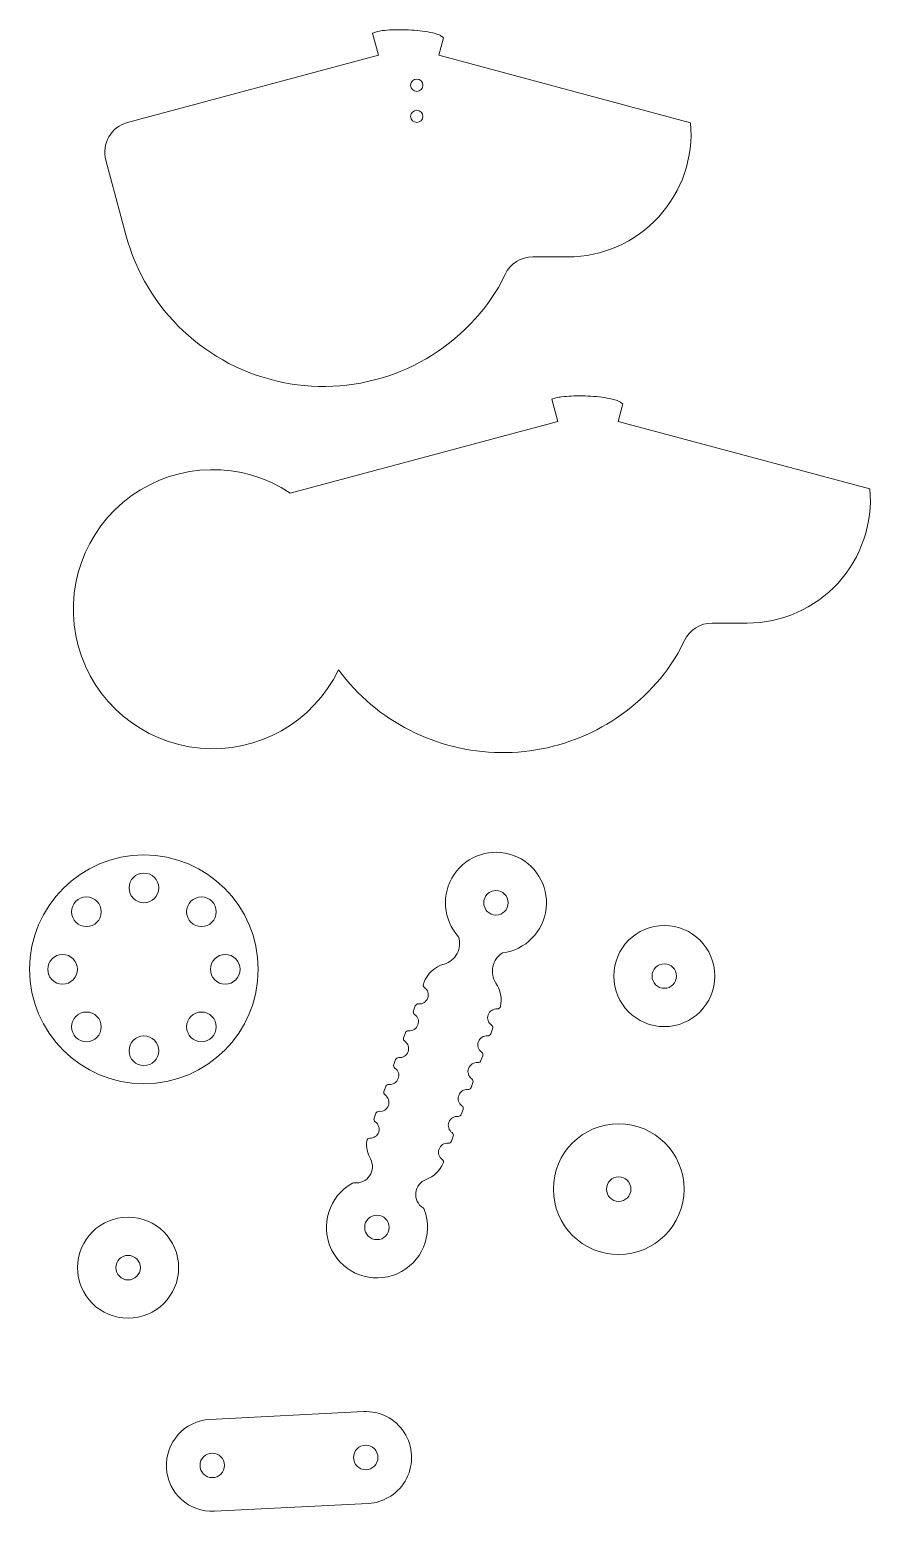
# Model space of a CAD drawing. Header units: millimetres. Extents: x -1695 to 2003, y -862 to 1060.
# Drawn here: x -1158.5 to -884, y 264.2 to 747.8 of the extents above; entities that cross this region are included whole.
import ezdxf

# ---------------------------------------------------------------- set-up
doc = ezdxf.new("R2010")
doc.units = ezdxf.units.MM

msp = doc.modelspace()

# ---------------------------------------------------------------- linework, layer by layer
at = {"color": 7, "linetype": 'Continuous', "lineweight": 15}
for p, q in [((-1046.528, 746.629), (-1044.595, 739.413)), ((-1024.874, 739.413), (-1023.349, 745.102)), ((-1044.595, 739.413), (-1126.566, 717.449)), ((-942.672, 717.387), (-1024.874, 739.413)), ((-1133.637, 705.202), (-1127.11, 680.839)), ((-994.196, 673.611), (-982.767, 673.611)), ((-987.973, 627.128), (-986.04, 619.913)), ((-966.318, 619.913), (-964.794, 625.602)), ((-986.04, 619.913), (-1073.398, 596.505)), ((-884.117, 597.887), (-966.318, 619.913)), ((-935.641, 554.111), (-924.212, 554.111)), ((-1029.822, 436.659), (-1029.946, 436.32)), ((-1032.568, 429.178), (-1033.162, 427.557)), ((-1007.916, 420.071), (-1007.321, 421.694)), ((-1035.785, 420.412), (-1036.378, 418.794)), ((-1039.001, 411.647), (-1039.594, 410.032)), ((-1011.133, 411.306), (-1010.537, 412.931)), ((-1042.218, 402.882), (-1042.81, 401.269)), ((-1014.35, 402.54), (-1013.752, 404.169)), ((-1045.435, 394.117), (-1046.026, 392.506)), ((-1017.567, 393.775), (-1016.968, 395.406)), ((-1020.784, 385.01), (-1020.184, 386.643)), ((-1099.647, 294.198), (-1049.541, 296.78)), ((-1047.997, 266.82), (-1098.103, 264.238))]:
    msp.add_line(p, q, dxfattribs=at)
for centre, radius in [((-1032.094, 729.603), 2), ((-1032.094, 719.476), 2), ((-1121.188, 441.108), 37.332), ((-1121.188, 467.665), 4.844), ((-1139.966, 459.886), 4.844), ((-1102.409, 459.886), 4.844), ((-1006.227, 462.812), 4), ((-951.257, 438.912), 16.5), ((-1147.744, 441.108), 4.844), ((-1094.631, 441.108), 4.844), ((-951.257, 438.912), 4), ((-1139.966, 422.329), 4.844), ((-1102.409, 422.329), 4.844), ((-1121.188, 414.551), 4.844), ((-966.148, 369.372), 21.33), ((-966.148, 369.372), 4), ((-1126.36, 343.749), 16.5), ((-1045.1, 356.894), 4), ((-1126.36, 343.749), 4), ((-1048.769, 281.8), 4), ((-1098.875, 279.218), 4)]:
    msp.add_circle(centre, radius, dxfattribs=at)
for centre, radius, start, end in [((-1123.978, 707.79), 10, 105, 195), ((-982.767, 713.862), 40.25, 270, 5.02548), ((-1062.587, 698.128), 66.799, 195, 322.0991), ((-994.196, 663.611), 10, 90, 154.68823), ((-1055.48, 692.596), 57.792, 322.0991, 334.68823), ((-1098.692, 558.63), 45.545, 56.26413, 334.22662), ((-924.212, 594.361), 40.25, 270, 5.02548), ((-935.641, 544.111), 10, 90, 154.68823), ((-996.925, 573.095), 57.792, 322.0991, 334.68823), ((-1004.032, 578.628), 66.799, 216.57319, 322.0991), ((-1006.227, 462.812), 16.5, 277.32211, 222.37089), ((-1025.086, 449.565), 7, 285.87881, 17.69602), ((-1000.415, 440.51), 7, 121.99697, 213.81419), ((-1020.434, 433.213), 10, 105.87881, 159.8465), ((-1029.008, 435.975), 1, 159.8465, 235.11787), ((-1014.539, 431.05), 10, 348.06517, 33.81419), ((-1031.257, 432.749), 2.933, 264.57512, 55.11787), ((-1034.469, 423.983), 2.933, 264.49815, 55.19485), ((-1032.224, 427.213), 1, 159.8465, 235.19485), ((-1031.629, 428.833), 1, 84.57512, 159.8465), ((-1006.01, 425.265), 2.933, 85.97195, 235.11787), ((-1005.734, 429.189), 1, 265.97195, 348.06517), ((-1034.846, 420.068), 1, 84.49815, 159.8465), ((-1008.259, 422.038), 1, 339.8465, 55.11787), ((-1037.68, 415.217), 2.933, 264.4212, 55.27179), ((-1035.44, 418.45), 1, 159.8465, 235.27179), ((-1009.222, 416.499), 2.933, 84.65212, 235.04087), ((-1008.855, 420.415), 1, 264.65212, 339.8465), ((-1038.063, 411.303), 1, 84.4212, 159.8465), ((-1012.072, 411.65), 1, 264.72915, 339.8465), ((-1011.475, 413.276), 1, 339.8465, 55.04087), ((-1040.892, 406.452), 2.933, 264.34428, 55.34871), ((-1038.656, 409.687), 1, 159.8465, 235.34871), ((-1012.433, 407.734), 2.933, 84.72915, 234.96385), ((-1041.28, 402.538), 1, 84.34428, 159.8465), ((-1015.645, 398.968), 2.933, 84.8062, 234.88679), ((-1015.289, 402.885), 1, 264.8062, 339.8465), ((-1014.691, 404.513), 1, 339.8465, 54.96385), ((-1044.104, 397.686), 2.933, 264.26739, 55.4256), ((-1041.872, 400.925), 1, 159.8465, 235.4256), ((-1017.907, 395.75), 1, 339.8465, 54.88679), ((-1045.088, 392.162), 1, 159.8465, 235.50247), ((-1044.496, 393.772), 1, 84.26739, 159.8465), ((-1018.856, 390.202), 2.933, 84.88329, 234.80971), ((-1018.506, 394.12), 1, 264.88329, 339.8465), ((-1047.315, 388.92), 2.933, 268.34476, 55.50247), ((-1021.123, 386.988), 1, 339.8465, 54.80971), ((-1038.478, 384.049), 10, 174.00747, 208.90801), ((-1047.429, 384.989), 1, 88.34476, 174.00747), ((-1022.068, 381.437), 2.933, 84.9604, 234.43965), ((-1021.723, 385.355), 1, 264.9604, 339.8465), ((-1051.838, 376.672), 5.261, 262.99082, 28.90801), ((-1032.583, 381.885), 10, 290.78498, 336.08367), ((-1024.356, 378.237), 1, 336.08367, 54.43965), ((-1027.167, 367.617), 5.261, 110.78498, 236.70218), ((-1045.1, 356.894), 16.5, 118.94796, 20.74504), ((-1052.602, 370.457), 1, 82.99082, 118.94796), ((-1030.605, 362.384), 1, 20.74504, 56.70218), ((-1048.769, 281.8), 15, 272.9496, 92.9496), ((-1098.875, 279.218), 15, 92.9496, 272.9496)]:
    msp.add_arc(centre, radius, start, end, dxfattribs=at)
for points, knots in [([(-1023.349, 745.102), (-1023.685, 745.371), (-1024.47, 745.999), (-1026.538, 746.672), (-1029.375, 747.257), (-1032.943, 747.627), (-1036.569, 747.784), (-1040.06, 747.749), (-1042.937, 747.507), (-1045.08, 747.211), (-1046.107, 746.798), (-1046.528, 746.629)], [0, 0, 0, 0, 0.0539223, 0.1260356, 0.2704977, 0.4206507, 0.5777325, 0.7287639, 0.8607279, 0.9428092, 1, 1, 1, 1]), ([(-964.794, 625.602), (-965.13, 625.87), (-965.914, 626.499), (-967.982, 627.172), (-970.82, 627.756), (-974.387, 628.127), (-978.013, 628.284), (-981.504, 628.248), (-984.382, 628.007), (-986.525, 627.711), (-987.552, 627.298), (-987.973, 627.128)], [0, 0, 0, 0, 0.0539222, 0.1260361, 0.2704971, 0.4206512, 0.5777328, 0.7287642, 0.8607281, 0.942808, 1, 1, 1, 1])]:
    msp.add_open_spline(points, degree=3, knots=knots, dxfattribs=at)

doc.saveas('drawing.dxf')
